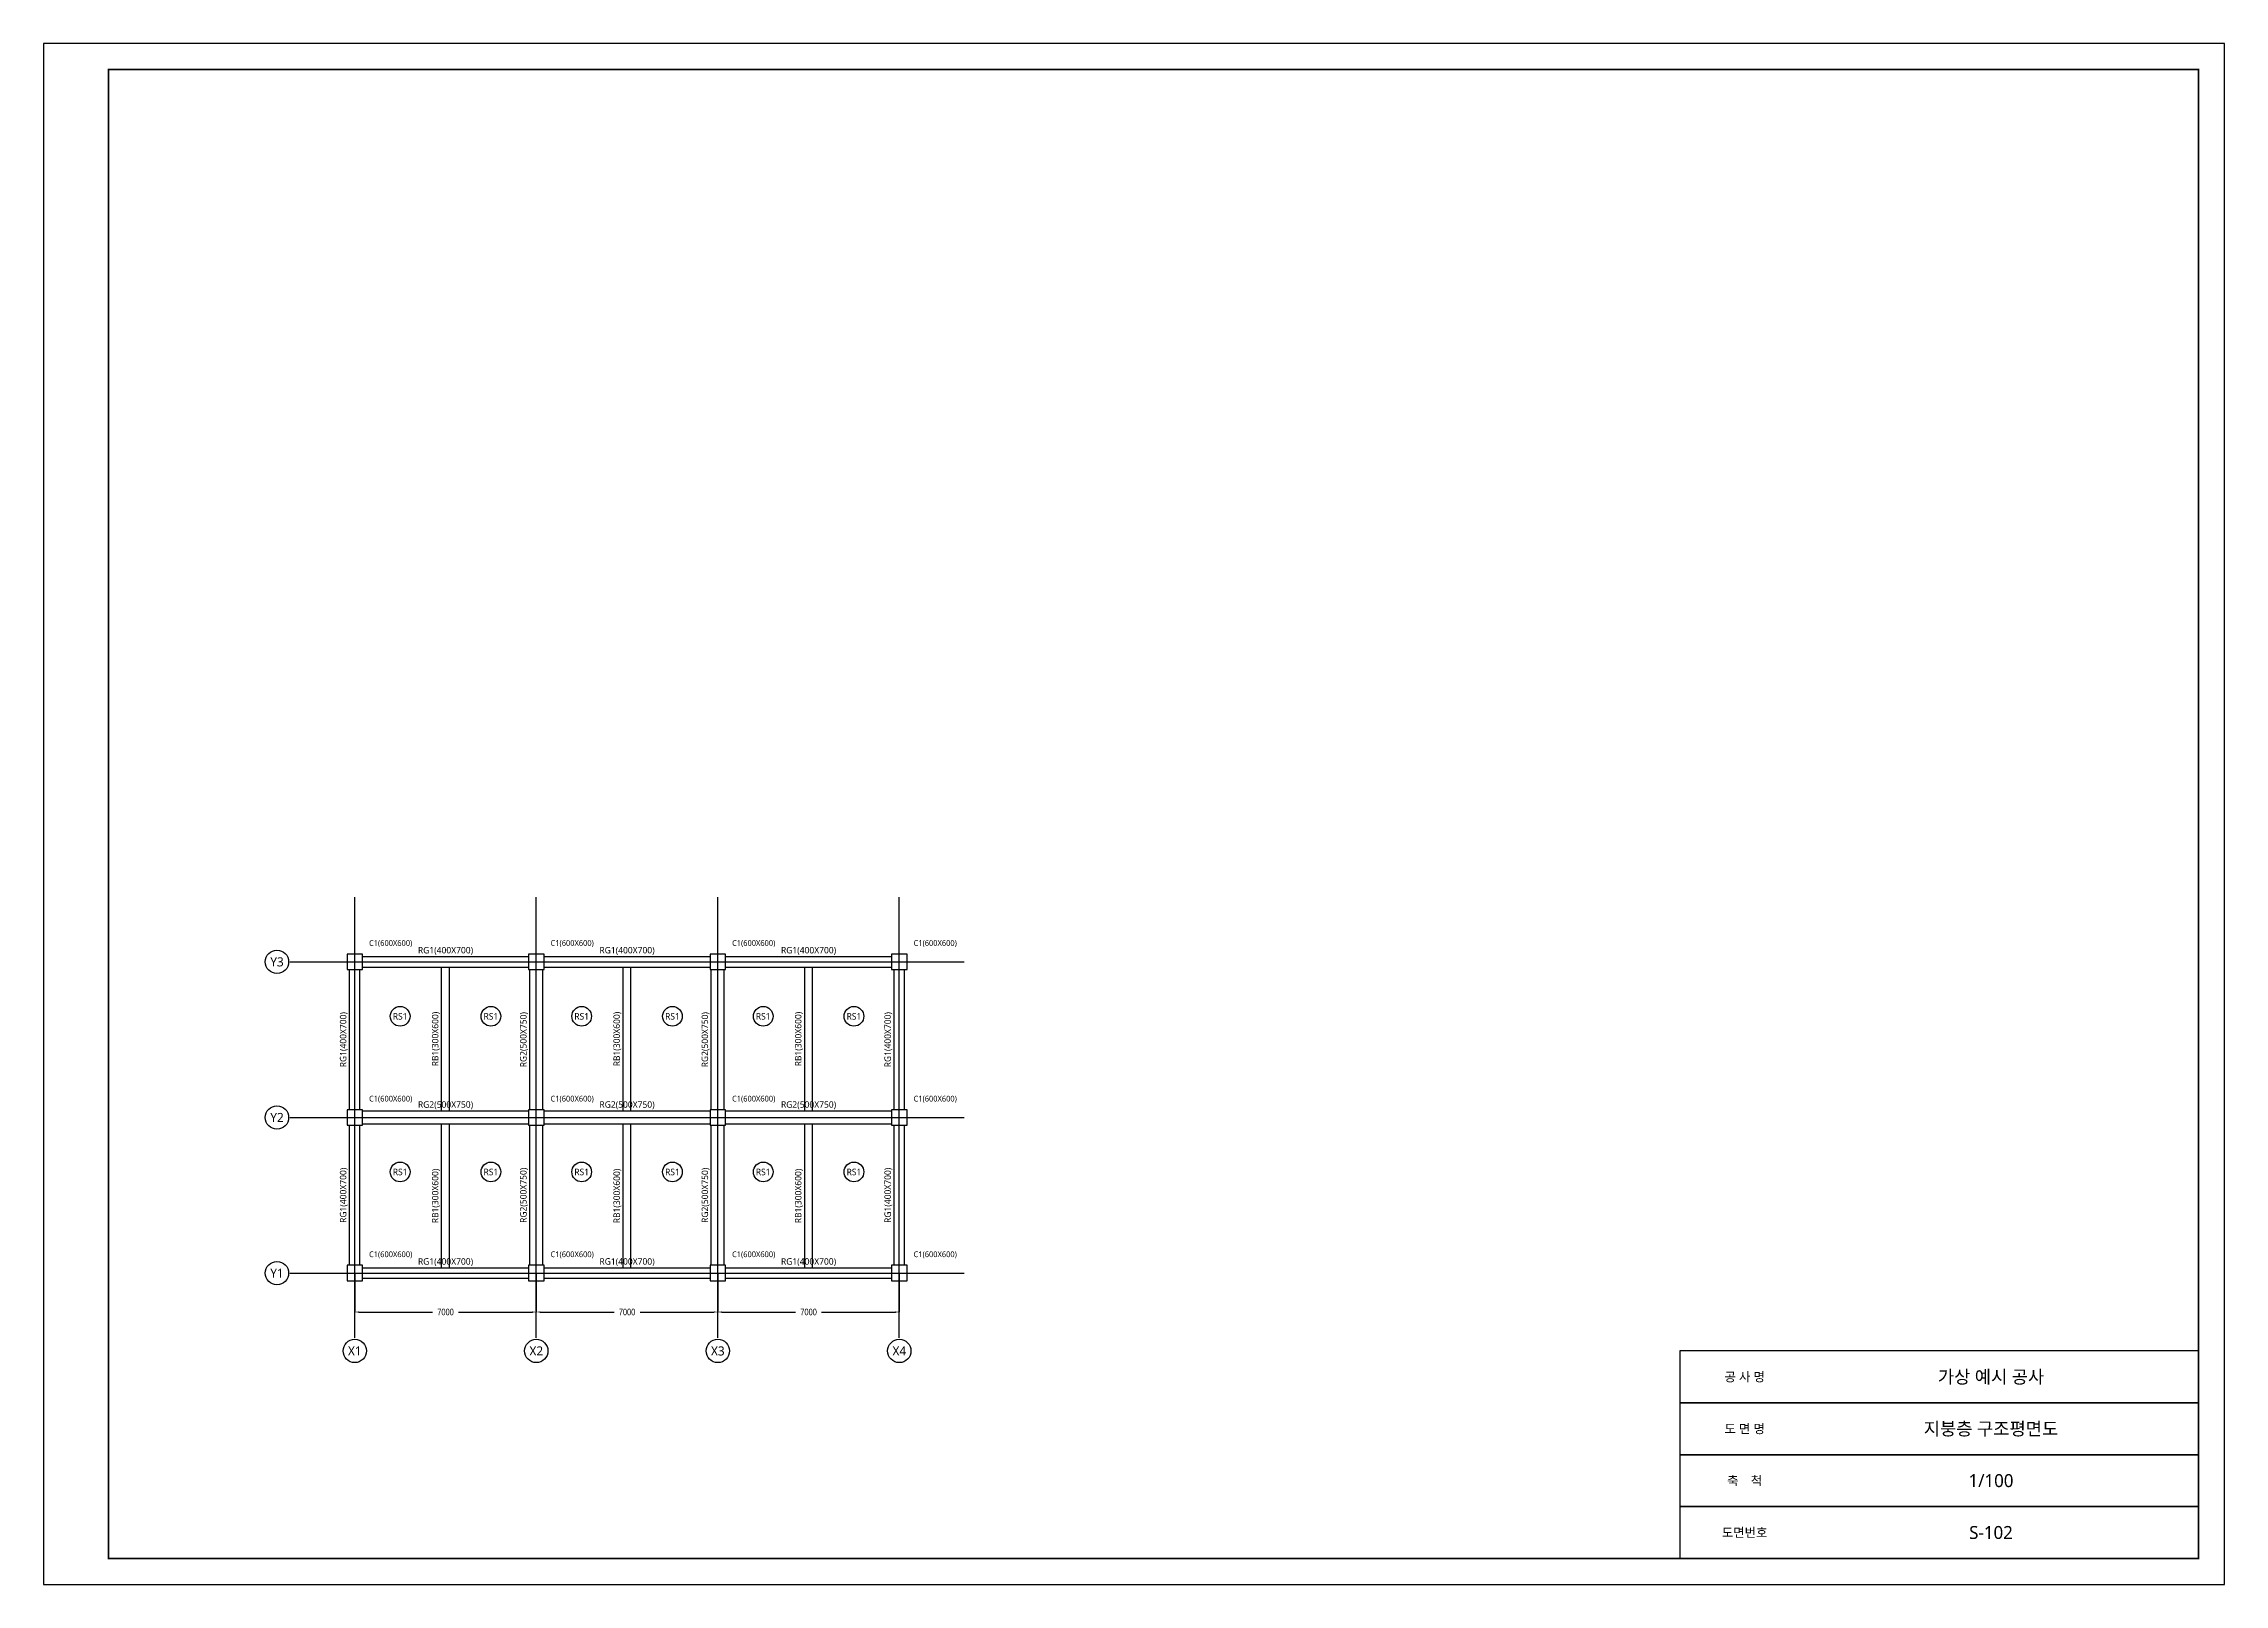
# Model space of a CAD drawing. Header units: millimetres. Extents: x -12000 to 356100, y -12000 to 47400.
# Drawn here: x 78000 to 162100, y -12000 to 47400 of the extents above; entities that cross this region are included whole.
import ezdxf
from ezdxf.enums import TextEntityAlignment as Align

# ---------------------------------------------------------------- set-up
doc = ezdxf.new("R2010")
doc.units = ezdxf.units.MM
for name, color, linetype in [('S-BEAM', 3, 'Continuous'), ('S-BEAM-TXT', 2, 'Continuous'), ('S-COLU', 7, 'Continuous'), ('S-DIMS', 8, 'Continuous'), ('S-GRID', 1, 'Continuous'), ('S-SLAB-TXT', 4, 'Continuous'), ('S-TITLE', 7, 'Continuous')]:
    doc.layers.add(name, color=color, linetype=linetype)
doc.styles.add('KOR', font='malgun.ttf')
doc.styles.add('OpenSansCondensed-Light', font='OpenSansCondensed-Light.ttf')
doc.dimstyles.get("Standard").update_dxf_attribs({"dimtxt": 2.5, "dimasz": 2.5, "dimexe": 1.25, "dimexo": 0.625, "dimtad": 1, "dimcen": 2.5, "dimazin": 3, "dimtfac": 1, "dimtmove": 0, "dimatfit": 3})

msp = doc.modelspace()

# ---------------------------------------------------------------- texts
at = {"layer": 'S-BEAM-TXT', "style": 'KOR'}
for s, p in [('RG1(400X700)', (93500, 12450)), ('RG1(400X700)', (100500, 12450)), ('RG1(400X700)', (107500, 12450)), ('RG2(500X750)', (93500, 6500)), ('RG2(500X750)', (100500, 6500)), ('RG2(500X750)', (107500, 6500)), ('RG1(400X700)', (93500, 450)), ('RG1(400X700)', (100500, 450)), ('RG1(400X700)', (107500, 450))]:
    msp.add_text(s, height=250, dxfattribs=at).set_placement(p, align=Align.MIDDLE_CENTER)
for s, p in [('RG1(400X700)', (89550, 9000)), ('RB1(300X600)', (93100, 9025)), ('RG2(500X750)', (96500, 9000)), ('RB1(300X600)', (100100, 9025)), ('RG2(500X750)', (103500, 9000)), ('RB1(300X600)', (107100, 9025)), ('RG1(400X700)', (110550, 9000)), ('RG1(400X700)', (89550, 3000)), ('RB1(300X600)', (93100, 2975)), ('RG2(500X750)', (96500, 3000)), ('RB1(300X600)', (100100, 2975)), ('RG2(500X750)', (103500, 3000)), ('RB1(300X600)', (107100, 2975)), ('RG1(400X700)', (110550, 3000))]:
    msp.add_text(s, height=250, rotation=90, dxfattribs=at).set_placement(p, align=Align.MIDDLE_CENTER)
at = {"layer": 'S-COLU', "style": 'KOR'}
for p in [(90550, 12550), (97550, 12550), (104550, 12550), (111550, 12550), (90550, 6550), (97550, 6550), (104550, 6550), (111550, 6550), (90550, 550), (97550, 550), (104550, 550), (111550, 550)]:
    msp.add_text('C1(600X600)', height=220, dxfattribs=at).set_placement(p, align=Align.BOTTOM_LEFT)
at = {"layer": 'S-GRID', "style": 'KOR'}
for s, p in [('Y3', (87000, 12000)), ('Y2', (87000, 6000)), ('Y1', (87000, 0)), ('X1', (90000, -3000)), ('X2', (97000, -3000)), ('X3', (104000, -3000)), ('X4', (111000, -3000))]:
    msp.add_text(s, height=350, dxfattribs=at).set_placement(p, align=Align.MIDDLE_CENTER)
at = {"layer": 'S-SLAB-TXT', "style": 'KOR'}
for p in [(91750, 9900), (95250, 9900), (98750, 9900), (102250, 9900), (105750, 9900), (109250, 9900), (91750, 3900), (95250, 3900), (98750, 3900), (102250, 3900), (105750, 3900), (109250, 3900)]:
    msp.add_text('RS1', height=250, dxfattribs=at).set_placement(p, align=Align.MIDDLE_CENTER)
at = {"layer": 'S-TITLE', "style": 'KOR'}
for s, height, p in [('공 사 명', 350, (143600, -4000)), ('가상 예시 공사', 500, (153100, -4000)), ('도 면 명', 350, (143600, -6000)), ('지붕층 구조평면도', 500, (153100, -6000)), ('축    척', 350, (143600, -8000)), ('1/100', 500, (153100, -8000)), ('도면번호', 350, (143600, -10000)), ('S-102', 500, (153100, -10000))]:
    msp.add_text(s, height=height, dxfattribs=at).set_placement(p, align=Align.MIDDLE_CENTER)

# ---------------------------------------------------------------- blocks, each defined once
blk = doc.blocks.new('_CLOSEDFILLED')
at = {"color": 0, "linetype": 'BYBLOCK'}
blk.add_solid([(-1, 0.16), (0, 0), (-1, -0.16)], dxfattribs=at)
blk = doc.blocks.new('*D4')
for p, q in [((90000, 0), (90000, -1500)), ((97000, 0), (97000, -1500)), ((90150, -1500), (93000, -1500)), ((94000, -1500), (96850, -1500))]:
    blk.add_line(p, q)
at = {"layer": 'Defpoints'}
for p in [(90000, 0), (97000, 0), (90000, -1500)]:
    blk.add_point(p, dxfattribs=at)
at = {"layer": 'S-DIMS', "xscale": 150, "yscale": 150, "rotation": 180}
blk.add_blockref('_CLOSEDFILLED', (90000, -1500), dxfattribs=at)
at = {"layer": 'S-DIMS', "xscale": 150, "yscale": 150}
blk.add_blockref('_CLOSEDFILLED', (97000, -1500), dxfattribs=at)
at = {"layer": 'S-DIMS', "insert": (93500, -1500), "char_height": 250, "attachment_point": 5, "style": 'OpenSansCondensed-Light'}
blk.add_mtext('7000', dxfattribs=at)
blk = doc.blocks.new('*D5')
for p, q in [((97000, 0), (97000, -1500)), ((104000, 0), (104000, -1500)), ((97150, -1500), (100000, -1500)), ((101000, -1500), (103850, -1500))]:
    blk.add_line(p, q)
at = {"layer": 'Defpoints'}
for p in [(97000, 0), (104000, 0), (97000, -1500)]:
    blk.add_point(p, dxfattribs=at)
at = {"layer": 'S-DIMS', "xscale": 150, "yscale": 150, "rotation": 180}
blk.add_blockref('_CLOSEDFILLED', (97000, -1500), dxfattribs=at)
at = {"layer": 'S-DIMS', "xscale": 150, "yscale": 150}
blk.add_blockref('_CLOSEDFILLED', (104000, -1500), dxfattribs=at)
at = {"layer": 'S-DIMS', "insert": (100500, -1500), "char_height": 250, "attachment_point": 5, "style": 'OpenSansCondensed-Light'}
blk.add_mtext('7000', dxfattribs=at)
blk = doc.blocks.new('*D6')
for p, q in [((104000, 0), (104000, -1500)), ((111000, 0), (111000, -1500)), ((104150, -1500), (107000, -1500)), ((108000, -1500), (110850, -1500))]:
    blk.add_line(p, q)
at = {"layer": 'Defpoints'}
for p in [(104000, 0), (111000, 0), (104000, -1500)]:
    blk.add_point(p, dxfattribs=at)
at = {"layer": 'S-DIMS', "xscale": 150, "yscale": 150, "rotation": 180}
blk.add_blockref('_CLOSEDFILLED', (104000, -1500), dxfattribs=at)
at = {"layer": 'S-DIMS', "xscale": 150, "yscale": 150}
blk.add_blockref('_CLOSEDFILLED', (111000, -1500), dxfattribs=at)
at = {"layer": 'S-DIMS', "insert": (107500, -1500), "char_height": 250, "attachment_point": 5, "style": 'OpenSansCondensed-Light'}
blk.add_mtext('7000', dxfattribs=at)

# ---------------------------------------------------------------- dimensions: what is measured, and where the dimension line sits
at = {"layer": 'S-DIMS'}
for base, p1, p2, picture, middle in [((90000, -1500), (90000, 0), (97000, 0), '*D4', (93500, -1500)), ((97000, -1500), (97000, 0), (104000, 0), '*D5', (100500, -1500)), ((104000, -1500), (104000, 0), (111000, 0), '*D6', (107500, -1500))]:
    dim = msp.add_linear_dim(base=base, p1=p1, p2=p2, dimstyle='Standard', override={"dimtxt": 250, "dimasz": 150, "dimdec": 0}, dxfattribs=at)
    dim.commit()
    dim.dimension.update_dxf_attribs({"geometry": picture, "text_midpoint": middle})

# ---------------------------------------------------------------- linework, layer by layer
at = {"layer": 'S-BEAM'}
for p, q in [((90300, 12200), (96700, 12200)), ((90300, 11800), (96700, 11800)), ((93350, 6250), (93350, 11800)), ((93650, 6250), (93650, 11800)), ((97300, 12200), (103700, 12200)), ((97300, 11800), (103700, 11800)), ((100350, 6250), (100350, 11800)), ((100650, 6250), (100650, 11800)), ((104300, 12200), (110700, 12200)), ((104300, 11800), (110700, 11800)), ((107350, 6250), (107350, 11800)), ((107650, 6250), (107650, 11800)), ((89800, 6300), (89800, 11700)), ((90200, 6300), (90200, 11700)), ((96750, 6300), (96750, 11700)), ((97250, 6300), (97250, 11700)), ((103750, 6300), (103750, 11700)), ((104250, 6300), (104250, 11700)), ((110800, 6300), (110800, 11700)), ((111200, 6300), (111200, 11700)), ((90300, 6250), (96700, 6250)), ((97300, 6250), (103700, 6250)), ((104300, 6250), (110700, 6250)), ((89800, 300), (89800, 5700)), ((90200, 300), (90200, 5700)), ((90300, 5750), (96700, 5750)), ((93350, 200), (93350, 5750)), ((93650, 200), (93650, 5750)), ((96750, 300), (96750, 5700)), ((97250, 300), (97250, 5700)), ((97300, 5750), (103700, 5750)), ((100350, 200), (100350, 5750)), ((100650, 200), (100650, 5750)), ((103750, 300), (103750, 5700)), ((104250, 300), (104250, 5700)), ((104300, 5750), (110700, 5750)), ((107350, 200), (107350, 5750)), ((107650, 200), (107650, 5750)), ((110800, 300), (110800, 5700)), ((111200, 300), (111200, 5700)), ((90300, 200), (96700, 200)), ((97300, 200), (103700, 200)), ((104300, 200), (110700, 200)), ((90300, -200), (96700, -200)), ((97300, -200), (103700, -200)), ((104300, -200), (110700, -200))]:
    msp.add_line(p, q, dxfattribs=at)
at = {"layer": 'S-COLU'}
for points in [[(89700, 11700), (90300, 11700), (90300, 12300), (89700, 12300)], [(96700, 11700), (97300, 11700), (97300, 12300), (96700, 12300)], [(103700, 11700), (104300, 11700), (104300, 12300), (103700, 12300)], [(110700, 11700), (111300, 11700), (111300, 12300), (110700, 12300)], [(89700, 5700), (90300, 5700), (90300, 6300), (89700, 6300)], [(96700, 5700), (97300, 5700), (97300, 6300), (96700, 6300)], [(103700, 5700), (104300, 5700), (104300, 6300), (103700, 6300)], [(110700, 5700), (111300, 5700), (111300, 6300), (110700, 6300)], [(89700, -300), (90300, -300), (90300, 300), (89700, 300)], [(96700, -300), (97300, -300), (97300, 300), (96700, 300)], [(103700, -300), (104300, -300), (104300, 300), (103700, 300)], [(110700, -300), (111300, -300), (111300, 300), (110700, 300)]]:
    msp.add_lwpolyline(points, close=True, dxfattribs=at)
at = {"layer": 'S-GRID'}
for p, q in [((90000, -2500), (90000, 14500)), ((97000, -2500), (97000, 14500)), ((104000, -2500), (104000, 14500)), ((111000, -2500), (111000, 14500)), ((87500, 12000), (113500, 12000)), ((87500, 6000), (113500, 6000)), ((87500, 0), (113500, 0))]:
    msp.add_line(p, q, dxfattribs=at)
for centre in [(87000, 12000), (87000, 6000), (87000, 0), (90000, -3000), (97000, -3000), (104000, -3000), (111000, -3000)]:
    msp.add_circle(centre, 450, dxfattribs=at)
at = {"layer": 'S-SLAB-TXT'}
for centre in [(91750, 9900), (95250, 9900), (98750, 9900), (102250, 9900), (105750, 9900), (109250, 9900), (91750, 3900), (95250, 3900), (98750, 3900), (102250, 3900), (105750, 3900), (109250, 3900)]:
    msp.add_circle(centre, 380, dxfattribs=at)
at = {"layer": 'S-TITLE'}
for points in [[(78000, -12000), (162100, -12000), (162100, 47400), (78000, 47400)], [(141100, -5000), (161100, -5000), (161100, -3000), (141100, -3000)], [(141100, -7000), (161100, -7000), (161100, -5000), (141100, -5000)], [(141100, -9000), (161100, -9000), (161100, -7000), (141100, -7000)], [(141100, -11000), (161100, -11000), (161100, -9000), (141100, -9000)]]:
    msp.add_lwpolyline(points, close=True, dxfattribs=at)
at = {"layer": 'S-TITLE', "const_width": 70}
msp.add_lwpolyline([(80500, -11000), (161100, -11000), (161100, 46400), (80500, 46400)], close=True, dxfattribs=at)

msp.set_redraw_order([(e.dxf.handle, doc.entitydb.next_handle()) for e in msp.query("TEXT MTEXT ATTDEF DIMENSION ARC_DIMENSION")])  # texts and dimensions are drawn at this point

doc.saveas('drawing.dxf')
